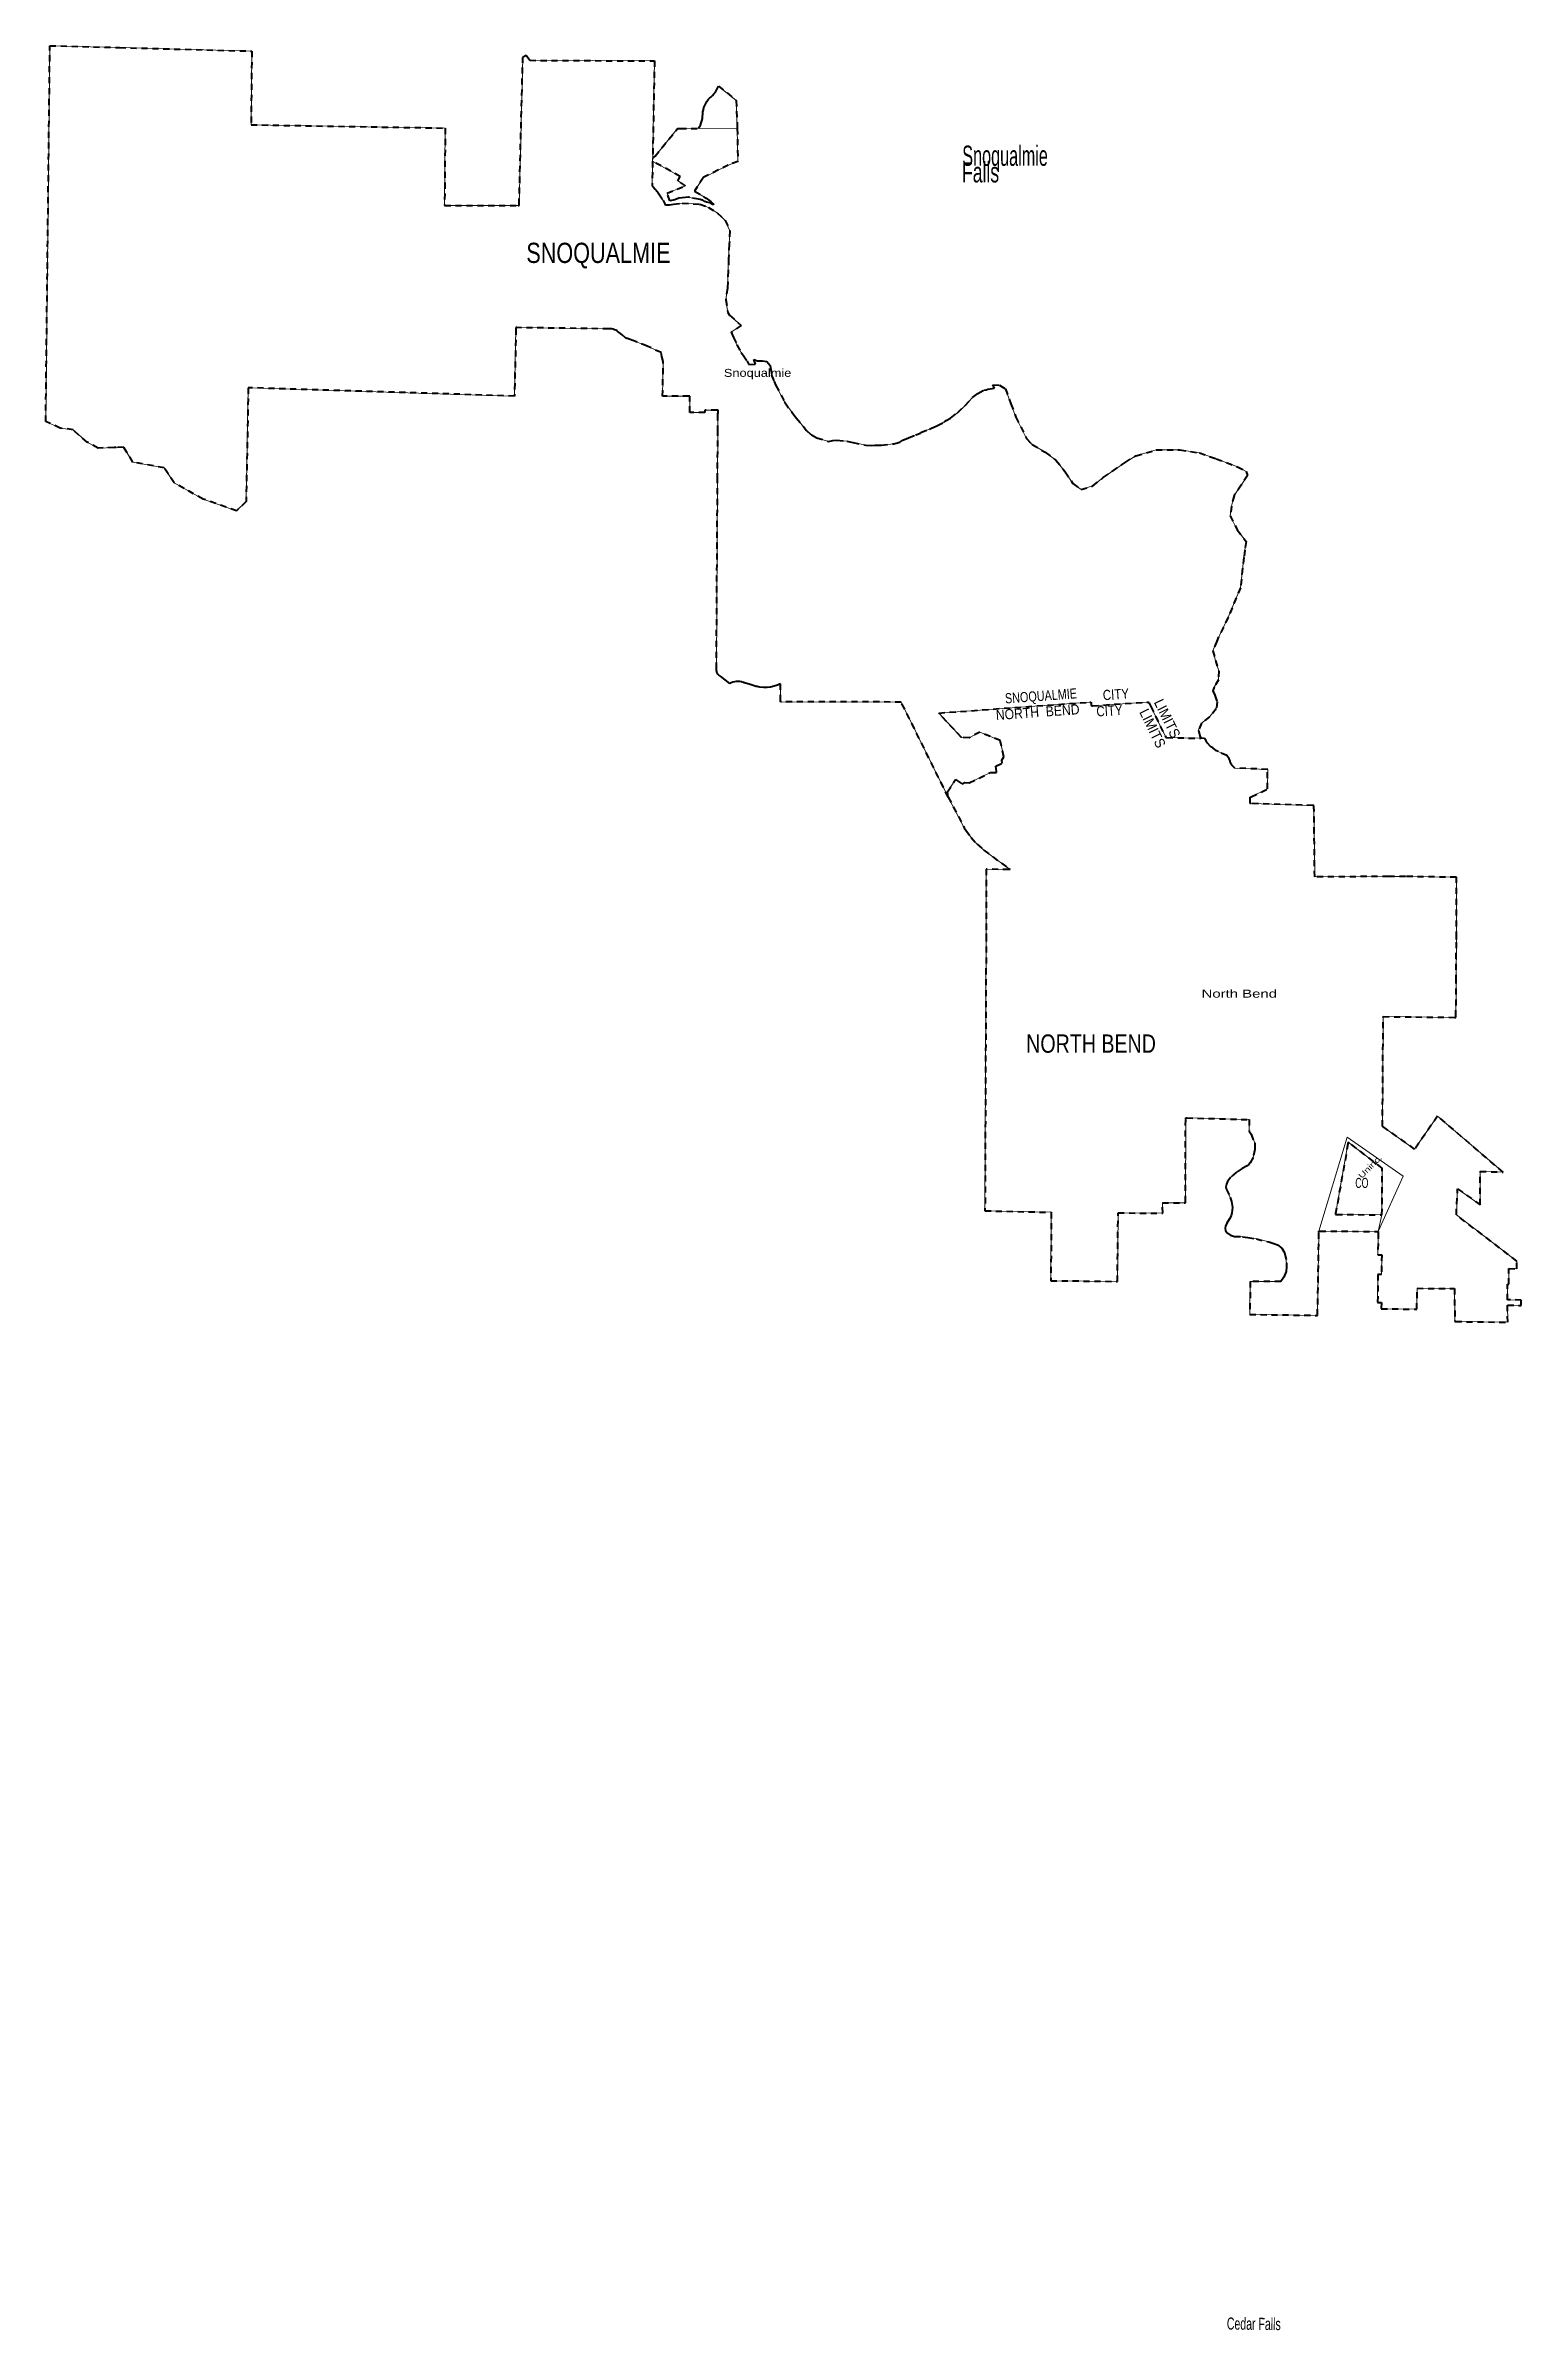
# Model space of a CAD drawing. Header units: feet. Extents: x -903180 to 1023491, y -707744 to 564635.
# Drawn here: x -218830 to -189627, y -26744 to 18484 of the extents above; entities that cross this region are included whole.
import ezdxf

# ---------------------------------------------------------------- set-up
doc = ezdxf.new("R2010")
doc.units = ezdxf.units.FT
doc.header["$LTSCALE"] = 80
doc.linetypes.add('SHORT_DASHED', pattern=[2.7, 1.5, -1.2])
for name, color, linetype, lineweight in [('13', 7, 'SHORT_DASHED', 40), ('58', 7, 'Continuous', 13), ('62', 7, 'Continuous', 13)]:
    doc.layers.add(name, color=color, linetype=linetype, lineweight=lineweight)
for name, color, linetype in [('14', 7, 'Continuous'), ('15', 7, 'Continuous'), ('16', 7, 'Continuous'), ('36', 7, 'Continuous')]:
    doc.layers.add(name, color=color, linetype=linetype)

msp = doc.modelspace()

# ---------------------------------------------------------------- texts
at = {"layer": '14', "width": 0.8}
for s, height, p in [('SNOQUALMIE', 400, (-209318.38, 14182.49)), ('NORTH BEND', 363, (-199425.82, -1452.93))]:
    msp.add_text(s, height=height, dxfattribs=at).set_placement(p)
at = {"layer": '15'}
for s, rotation, width, p in [('NORTH  BEND', 4.135, 0.9, (-200018.46, 5131.62)), ('SNOQUALMIE', 4.135, 0.8, (-199838.25, 5461.78)), ('CITY', 3.807, 0.85, (-198029.69, 5202.84)), ('CITY', 3.807, 0.85, (-197902.62, 5526.17)), ('LIMITS', 296.039, 0.95, (-196903.38, 5487.5)), ('LIMITS', 296.04, 0.95, (-197193.08, 5293.7))]:
    msp.add_text(s, height=200, rotation=rotation, dxfattribs=dict(at, width=width)).set_placement(p)
at = {"layer": '16'}
for s, width, p in [('Snoqualmie', 0.6, (-200691.53, 16105.42)), ('Falls', 0.65, (-200695.86, 15776.98))]:
    msp.add_text(s, height=400, dxfattribs=dict(at, width=width)).set_placement(p)
at = {"layer": '16', "width": 0.65}
msp.add_text('Cedar Falls', height=240, rotation=359.37, dxfattribs=at).set_placement((-195455.9, -26729.09))
at = {"layer": '36'}
for s, width, p in [('Snoqualmie', 1.2, (-205408.75, 11927.82)), ('North Bend', 1.4, (-195954.14, -361.13))]:
    msp.add_text(s, height=157.5, dxfattribs=dict(at, width=width)).set_placement(p)
at = {"layer": '36', "width": 1.35}
msp.add_text('Uninc.', height=113, rotation=45, dxfattribs=at).set_placement((-192783.38, -3952.11))
at = {"layer": '62', "width": 0.65}
msp.add_text('CO', height=200, dxfattribs=at).set_placement((-192912.58, -4129.37))

# ---------------------------------------------------------------- linework, layer by layer
at = {"layer": '13'}
for p, q in [((-201752.59, 10719.97), (-201610.62, 10781.3)), ((-215056.36, 9273.92), (-215714.13, 9508.09)), ((-190925.94, -6774.42), (-189896.59, -6786.29))]:
    msp.add_line(p, q, dxfattribs=at)
for points in [[(-215714.13, 9508.09), (-216286.83, 9831.93), (-216486.72, 10126.68), (-217105.46, 10242.07), (-217288.14, 10537.11), (-217438.24, 10529.82), (-217458.24, 10528.45), (-217478.24, 10527.77), (-217793.34, 10517.14), (-218009.34, 10633.42), (-218288.84, 10879.29), (-218542.51, 10913.97), (-218830.3, 11045.6), (-218747.71, 18483.65), (-217406.79, 18447.98), (-217386.79, 18447.45), (-217366.79, 18446.6), (-214751.66, 18375.96), (-214766.68, 16917.8), (-210924.4, 16852.68), (-210935.54, 15321.02), (-209482.89, 15320.11), (-209461.39, 15320.1), (-209460.9, 15340.1), (-209388.04, 18253.01), (-209318.9, 18295.97), (-209250.72, 18194.24), (-206782.62, 18181.9), (-206817.82, 16260.03)], [(-206817.82, 16260.03), (-206770.31, 16297.59), (-206324.42, 16843.66), (-206270.65, 16842.7), (-205913.75, 16844.54), (-205895.25, 16873.76), (-205874.74, 16913.41), (-205857.77, 16954.7), (-205844.46, 16997.31), (-205834.92, 17040.92), (-205829.21, 17085.2), (-205827.91, 17127.56), (-205823.39, 17172.15), (-205815.02, 17216.17), (-205802.8, 17259.29), (-205786.89, 17301.22), (-205767.4, 17341.55), (-205744.46, 17380.09), (-205718.24, 17416.42), (-205688.89, 17450.44), (-205669.9, 17466.71), (-205636.28, 17497.04), (-205605.43, 17530.18), (-205577.59, 17565.88), (-205552.97, 17603.87), (-205531.75, 17643.87), (-205514.09, 17685.33), (-205165.36, 17401.31), (-205143.51, 16848.33), (-205134.34, 16190.1), (-205324.88, 16121.35), (-205821.84, 15869.92), (-205989.79, 15606.71), (-205758.01, 15465.27), (-205605.28, 15356.26), (-205621, 15335.14), (-205627.38, 15341.03), (-205662.25, 15358.71), (-205689.26, 15369.51), (-205755.06, 15388.17), (-205783.64, 15401.73)], [(-206819.02, 16194.83), (-206827.49, 15732.45), (-206827.87, 15711.47), (-206811.19, 15692.45), (-206767.47, 15642.61), (-206748.88, 15621.41), (-206733.56, 15602.61), (-206724.78, 15591.82), (-206708.62, 15569.98), (-206697.03, 15551.82), (-206611.06, 15417.11), (-206577.27, 15353.48), (-206565.96, 15332.19), (-206546.65, 15332.37), (-206483.82, 15333.85), (-206406.58, 15343.8), (-206231.12, 15368.44), (-205887.26, 15346.95), (-205715.34, 15282.48), (-205543.41, 15175.03), (-205382.23, 15024.59), (-205290.9, 14820.43), (-205301.64, 14557.17), (-205317.76, 14261.67), (-205323.13, 14025.28), (-205339.25, 13686.8), (-205371.49, 13455.77), (-205328.84, 13199.57), (-205299.29, 13145.84), (-205065.24, 12945.37), (-205262.06, 12811.6), (-205218.58, 12707.15), (-205150.78, 12564.94), (-205069.03, 12408.08), (-205029.56, 12354.08), (-204951.02, 12241.26), (-204911.78, 12175.15), (-204786.05, 12178.01), (-204816.4, 12271.41), (-204745.45, 12247.04), (-204642.26, 12242.32), (-204561.38, 12234.12), (-204491.47, 12149.28), (-204465.81, 11961.15), (-204411.97, 11833.96), (-204378.06, 11755.22), (-204208.24, 11430.07), (-204198.24, 11413.91), (-204041.17, 11200.84), (-203978.04, 11116.23), (-203773.62, 10866.12), (-203675.32, 10777.07), (-203570.85, 10720.26), (-203335.56, 10646.87), (-203254.93, 10666.75), (-203170.32, 10676.53), (-202977.11, 10653.68), (-202852.38, 10627.04), (-202600.9, 10575.77), (-202494.2, 10569.35), (-202419.68, 10575.14), (-202347.18, 10576.9), (-202288.8, 10574.68), (-202043.03, 10602.05), (-201996.65, 10618.01), (-201928.12, 10633.9), (-201865.55, 10671.98), (-201752.59, 10719.97)], [(-205783.64, 15401.73), (-205803.75, 15411.29), (-205827.87, 15422.77), (-205835.77, 15426.58), (-205878.64, 15438.87), (-205908.76, 15446.47), (-206090.6, 15478.84), (-206111.45, 15482.32), (-206236.54, 15473.63), (-206303.43, 15465.81), (-206382.48, 15431.05), (-206476.03, 15412.79), (-206532.03, 15562.68), (-206170, 15710.44), (-206322.73, 15810.99), (-206271.38, 15894.91), (-206819.02, 16194.83)], [(-200968.39, 3607.33), (-201900.17, 5490.66), (-204268.69, 5493.18), (-204286.23, 5493.2), (-204286.26, 5513.2), (-204286.71, 5832.83), (-204286.74, 5852.84), (-204306.74, 5843.68), (-204350.35, 5823.7), (-204416.65, 5801.38), (-204484.92, 5786.11), (-204554.41, 5778.05), (-204624.36, 5777.31), (-204694.01, 5783.88), (-204732.13, 5791.24), (-204751.42, 5794.96), (-204772.13, 5800.83), (-204847.88, 5822.28), (-204866.68, 5827.6), (-204887.88, 5834.34), (-205006.12, 5871.96), (-205023.65, 5877.53), (-205046.12, 5883.99), (-205058.56, 5887.57), (-205093.56, 5893.76), (-205129.01, 5896.26), (-205164.53, 5895.04), (-205199.73, 5890.11), (-205234.22, 5881.53), (-205267.63, 5869.4), (-205290.81, 5858.52), (-205383.98, 5927.99), (-205487.43, 6008.04), (-205505.72, 6022.19), (-205526.2, 6043.52), (-205533.18, 6053.35), (-205540.05, 6065.52), (-205545.6, 6078.35), (-205549.78, 6091.68), (-205550.32, 6094.34), (-205553.56, 6114.25), (-205555.15, 6134.34), (-205556.39, 6150.05), (-205534.53, 9898.79), (-205529.24, 10805.43), (-205529.12, 10825), (-205528.93, 10845.43), (-205525.88, 11175.67), (-205525.69, 11195.65), (-205524.58, 11215.67), (-205522.76, 11248.76), (-205521.67, 11268.35), (-205541.65, 11268.48), (-205783.57, 11270), (-205784.46, 11220.39), (-206084.74, 11224.35), (-206080.15, 11526.75), (-206079.84, 11546.75), (-206099.89, 11546.75), (-206622.18, 11546.83), (-206608.38, 12231.21), (-206637.15, 12332.49), (-206650.13, 12408.15), (-206926.97, 12536.73), (-207190.21, 12640.38), (-207210.21, 12648.26), (-207230.21, 12655.95), (-207262, 12668.33), (-207319.1, 12683.94), (-207321.78, 12684.52), (-207329.08, 12686.46), (-207336.14, 12689.16), (-207342.87, 12692.57), (-207349.21, 12696.67), (-207355.09, 12701.41), (-207357.02, 12703.21), (-207421.2, 12757.13), (-207478.17, 12803.82), (-207497.91, 12820), (-207518.17, 12834.15), (-207521.67, 12836.6), (-207546.76, 12850.48), (-207573.16, 12861.65), (-207600.59, 12870.01), (-207628.74, 12875.45), (-207645.16, 12876.87), (-207665.11, 12878.07), (-207685.16, 12878.33), (-209502.97, 12902.11), (-209522.91, 12902.37), (-209523.42, 12879.8), (-209553.7, 11547.96), (-214820.3, 11712.9), (-214864.4, 9459.38), (-215056.36, 9273.92)], [(-201610.62, 10781.3), (-201518.62, 10815.92), (-201507.75, 10823.54), (-201340.24, 10894.48), (-201296.73, 10911.91), (-201206.37, 10953.32), (-201183.76, 10963.93), (-201048.56, 11034.02), (-201008.16, 11066.13), (-200921.38, 11112.19), (-200786.04, 11218.56), (-200634.43, 11361.16), (-200486.81, 11515.88), (-200434.29, 11556.01), (-200379.75, 11598.15), (-200264.71, 11662.26), (-200215.48, 11673.62), (-200183.89, 11680.9), (-200175.48, 11682.43), (-200052.54, 11704.84), (-200084.37, 11770.4), (-199953.69, 11761.76), (-199832.86, 11689.83), (-199726.78, 11392.06), (-199628.59, 11131.69), (-199418.57, 10708.77), (-199308.91, 10587.55), (-199047.52, 10436.88), (-198836.37, 10276.56), (-198651.9, 10050.2), (-198503.61, 9816.09), (-198340.21, 9698.32), (-198104.89, 9768.73), (-197903.83, 9933.41), (-197469.4, 10235.5), (-197253, 10364.28), (-196854.78, 10481.57), (-196387.43, 10481.85), (-195998.87, 10420.51), (-195666.96, 10305.41), (-195243.17, 10147.4), (-195069.51, 10055.66), (-195044.19, 9973.13), (-195174.3, 9785.97), (-195308.81, 9576.67), (-195364.91, 9368.08), (-195386.49, 9179.64), (-195250.56, 8900.55), (-195075.05, 8669.69), (-195099.77, 8499.76), (-195116.77, 8351.78), (-195186.82, 7753.52), (-195428.86, 7167.13), (-195655.8, 6697.09), (-195733.78, 6504.95), (-195681.37, 6313.78), (-195613.06, 6106.42), (-195618.67, 5931.77), (-195708.24, 5787.92), (-195731.02, 5709.79), (-195691.69, 5623.14), (-195646.72, 5496.28), (-195664.03, 5357.87), (-195795.85, 5200.3), (-195954, 5070.55), (-196012.93, 4930.97), (-195987.84, 4822.34), (-195968.33, 4772.09)], [(-200968.39, 3607.33), (-200984.88, 3714.25), (-200839.43, 3936.75), (-200827.01, 3955.75), (-200807, 3943.38), (-200687.21, 3863.27), (-200642.06, 3900.13), (-200553.03, 3890.83), (-200130.1, 4095.45), (-200033.02, 4096.78), (-200013.14, 4097.06), (-200015.39, 4116.06), (-200021.79, 4170.1), (-200023.43, 4220.26), (-199904.35, 4281.72), (-199906.18, 4336.73), (-199868.47, 4404.66), (-199942.96, 4725.91), (-200343.69, 4895.27), (-200555.19, 4782.96), (-200707.27, 4789.47), (-201156.27, 5272.67), (-198165.17, 5488.91), (-198145.03, 5490.37), (-198141.99, 5470.36), (-198136.67, 5435.46), (-198133.63, 5415.48), (-198113.94, 5416.79), (-197027.34, 5489.1), (-197005, 5490.59), (-196995.15, 5470.43), (-196961.57, 5401.69), (-196670.96, 4806.91), (-196661.17, 4786.87), (-196642.92, 4786.48), (-195968.33, 4772.09)], [(-189896.59, -6786.29), (-189898.28, -6451.85), (-189628.58, -6453.31), (-189627.33, -6348.35), (-189899.71, -6343.35), (-189902.21, -6033.48), (-189875.97, -6035.98), (-189873.47, -5724.86), (-189716.91, -5730.62), (-189712.59, -5577.24), (-190912.14, -4663.76), (-190887.58, -4145.42), (-190440.97, -4461.52), (-190440.4, -3802.24), (-189986.2, -3816.62), (-191285.07, -2707.79), (-191738.33, -3359.5), (-192373.78, -2909.75), (-192360.64, -757.24), (-192360.52, -737.24), (-190941.1, -752.13), (-190920.75, -752.34), (-190920.6, -732.34), (-190915.48, -68.72), (-190915.33, -49.26), (-190915.26, -28.72), (-190912.19, 789.63), (-190912.11, 809.63), (-190911.8, 829.63), (-190912.92, 2021.5), (-191921, 2035.25), (-192255.53, 2038.13), (-193715.83, 2027.05), (-193730.48, 3421.06), (-193730.69, 3441.05), (-193750.93, 3441.68), (-194975.55, 3479.78), (-194995.55, 3480.4), (-194995.02, 3500.52), (-194992.85, 3582.11), (-194992.24, 3605.05), (-194972.32, 3614.58), (-194649.49, 3769.12), (-194646.46, 4156.81), (-195295.24, 4183.79), (-195303.79, 4188.11), (-195357.94, 4240.71), (-195379.93, 4281.11), (-195391.83, 4323.48), (-195407.77, 4365.87), (-195455.83, 4430.55), (-195626.42, 4508.97), (-195656.52, 4526.17), (-195733.08, 4580.69), (-195773.26, 4605.02), (-195843.42, 4681.87), (-195873.39, 4736.41), (-195894.99, 4770.52), (-195968.33, 4772.09)], [(-200968.39, 3607.33), (-200652.14, 3002.64), (-200620.41, 2952.17), (-200514.84, 2807.67), (-200394.74, 2675), (-200261.43, 2555.6), (-199764.97, 2188.69), (-199743.56, 2172.87), (-199764.97, 2173.35), (-200217.25, 2183.48), (-200217.61, 907.43), (-200218.41, 887.43), (-200218.49, 867.43), (-200241.5, -4580.59), (-198928.65, -4611.54), (-198937.99, -5964.89), (-197621.01, -5979.58), (-197606.33, -4623.43), (-196723.24, -4627.72), (-196726.91, -4422.09), (-196296.17, -4425.02), (-196275.85, -4425.16), (-196275.77, -4405.16), (-196269.18, -2762.91), (-196269.1, -2742.32), (-196249.1, -2742.84), (-195010.1, -2775.38), (-195011.41, -3006.73), (-194976.53, -3062.65), (-194903.68, -3238.76), (-194902.84, -3365.81), (-194934.54, -3526.84), (-194989.89, -3633.21), (-195020.38, -3665.2), (-195050.82, -3691.14), (-195149.96, -3742.66), (-195261.37, -3816.25), (-195385.15, -3919.98), (-195413.8, -3970.13), (-195444.32, -4004.13), (-195458.86, -4052.39), (-195467.19, -4082.56), (-195471.42, -4104.71), (-195463.88, -4159.22), (-195388.82, -4315.19), (-195365.41, -4396.06), (-195344.35, -4513.22), (-195357.46, -4624.01), (-195372.06, -4678.32), (-195400.81, -4738.56), (-195457.98, -4824.74), (-195478.66, -4883.03), (-195489.1, -4923.27), (-195479.56, -4979.82), (-195439.72, -5026.57), (-195375.68, -5067.48), (-195361.64, -5073.66), (-195303.43, -5092.35), (-195146.4, -5093.79), (-195039.88, -5112.91), (-194871, -5138.66), (-194625.92, -5197.37), (-194523.53, -5228.56), (-194453.33, -5257.43), (-194363.3, -5318.75), (-194327.7, -5387.64), (-194303.94, -5430.21), (-194271.38, -5609.98), (-194272.13, -5690.64), (-194283.08, -5785.31), (-194326.4, -5897.84), (-194386.57, -5978.63), (-194990.63, -5978.36), (-195001.35, -6634.35), (-193659.37, -6651.5), (-193633.19, -5001.42), (-193632.87, -4981.43), (-193614.44, -4981.6), (-192481.79, -4991.82), (-192461.79, -4992), (-192460.61, -5012.05), (-192460.54, -5013.29), (-192464.29, -5453.11), (-192389.95, -5452.48), (-192392.45, -5842.31), (-192466.17, -5841.06), (-192470.55, -6393.95), (-192396.84, -6396.45), (-192398.08, -6522.65), (-191692.84, -6528.2), (-191689.09, -6116.25), (-190947.66, -6121.28), (-190944.99, -6754.19), (-190944.91, -6774.2), (-190925.94, -6774.42)]]:
    msp.add_lwpolyline(points, dxfattribs=at)
msp.add_lwpolyline([(-192384.49, -4664), (-192378.82, -3734.62), (-193033.98, -3235.5), (-193051.99, -3221.78), (-193057.53, -3253.01), (-193302.9, -4636), (-193305.66, -4651.56), (-193286.45, -4651.82)], close=True, dxfattribs=at)
at = {"layer": '58'}
for points in [[(-200786.04, 11218.56), (-200921.38, 11112.19), (-201008.16, 11066.13), (-201048.56, 11034.02), (-201183.76, 10963.93), (-201206.37, 10953.32), (-201296.73, 10911.91), (-201340.24, 10894.48), (-201507.75, 10823.54), (-201518.62, 10815.92), (-201610.62, 10781.3), (-201752.59, 10719.97), (-201865.55, 10671.98), (-201928.12, 10633.9), (-201996.65, 10618.01), (-202043.03, 10602.05), (-202288.8, 10574.68), (-202347.18, 10576.9), (-202419.68, 10575.14), (-202494.2, 10569.35), (-202600.9, 10575.77), (-202852.38, 10627.04), (-202977.11, 10653.68), (-203170.32, 10676.53), (-203254.93, 10666.75), (-203335.56, 10646.87), (-203570.85, 10720.26), (-203675.32, 10777.07), (-203773.62, 10866.12), (-203978.04, 11116.23), (-204041.17, 11200.84), (-204198.24, 11413.91), (-204208.24, 11430.07), (-204378.06, 11755.22), (-204411.97, 11833.96), (-204465.81, 11961.15), (-204491.47, 12149.28), (-204561.38, 12234.12), (-204642.26, 12242.32), (-204745.45, 12247.04), (-204816.4, 12271.41), (-204786.05, 12178.01), (-204911.78, 12175.15), (-204951.02, 12241.26), (-205029.56, 12354.08), (-205069.03, 12408.08), (-205150.78, 12564.94), (-205218.58, 12707.15), (-205262.06, 12811.6), (-205065.24, 12945.37), (-205299.29, 13145.84), (-205328.84, 13199.57), (-205371.49, 13455.77), (-205339.25, 13686.8), (-205323.13, 14025.28), (-205317.76, 14261.67), (-205301.64, 14557.17), (-205290.9, 14820.43), (-205382.23, 15024.59), (-205543.41, 15175.03), (-205715.34, 15282.48), (-205887.26, 15346.95), (-206231.12, 15368.44), (-206406.58, 15343.8), (-206483.82, 15333.85), (-206546.65, 15332.37), (-206565.96, 15332.19), (-206577.27, 15353.48), (-206611.06, 15417.11), (-206697.03, 15551.82), (-206708.62, 15569.98), (-206724.78, 15591.82), (-206733.56, 15602.61), (-206748.88, 15621.41), (-206767.47, 15642.61), (-206811.19, 15692.45), (-206827.87, 15711.47), (-206827.49, 15732.45), (-206782.62, 18181.9), (-209250.72, 18194.24), (-209318.9, 18295.97), (-209388.04, 18253.01), (-209460.9, 15340.1), (-209461.39, 15320.1), (-209482.89, 15320.11), (-210935.54, 15321.02), (-210924.4, 16852.68), (-214766.68, 16917.8), (-214751.66, 18375.96), (-217366.79, 18446.6), (-217386.79, 18447.45), (-217406.79, 18447.98), (-218747.71, 18483.65), (-218830.3, 11045.6), (-218542.51, 10913.97), (-218288.84, 10879.29), (-218009.34, 10633.42), (-217793.34, 10517.14), (-217478.24, 10527.77), (-217458.24, 10528.45), (-217438.24, 10529.82)], [(-217438.24, 10529.82), (-217288.14, 10537.11), (-217105.46, 10242.07), (-216486.72, 10126.68), (-216286.83, 9831.93), (-215714.13, 9508.09), (-215056.36, 9273.92), (-214864.4, 9459.38), (-214820.3, 11712.9), (-209553.7, 11547.96), (-209523.42, 12879.8), (-209522.91, 12902.37), (-209502.97, 12902.11), (-207685.16, 12878.33), (-207665.11, 12878.07), (-207645.16, 12876.87), (-207628.74, 12875.45), (-207600.59, 12870.01), (-207573.16, 12861.65), (-207546.76, 12850.48), (-207521.67, 12836.6), (-207518.17, 12834.15), (-207497.91, 12820), (-207478.17, 12803.82), (-207421.2, 12757.13), (-207357.02, 12703.21), (-207355.09, 12701.41), (-207349.21, 12696.67), (-207342.87, 12692.57), (-207336.14, 12689.16), (-207329.08, 12686.46), (-207321.78, 12684.52), (-207319.1, 12683.94), (-207262, 12668.33), (-207230.21, 12655.95), (-207210.21, 12648.26), (-207190.21, 12640.38), (-206926.97, 12536.73), (-206650.13, 12408.15), (-206637.15, 12332.49), (-206608.38, 12231.21), (-206622.18, 11546.83), (-206099.89, 11546.75), (-206079.84, 11546.75), (-206080.15, 11526.75), (-206084.74, 11224.35), (-205784.46, 11220.39), (-205783.57, 11270), (-205541.65, 11268.48), (-205521.67, 11268.35), (-205522.76, 11248.76), (-205524.58, 11215.67), (-205525.69, 11195.65), (-205525.88, 11175.67), (-205528.93, 10845.43), (-205529.12, 10825), (-205529.24, 10805.43), (-205534.53, 9898.79), (-205556.39, 6150.05), (-205555.15, 6134.34), (-205553.56, 6114.25), (-205550.32, 6094.34), (-205549.78, 6091.68), (-205545.6, 6078.35), (-205540.05, 6065.52), (-205533.18, 6053.35), (-205526.2, 6043.52), (-205505.72, 6022.19), (-205487.43, 6008.04), (-205383.98, 5927.99), (-205290.81, 5858.52), (-205267.63, 5869.4), (-205234.22, 5881.53), (-205199.73, 5890.11), (-205164.53, 5895.04), (-205129.01, 5896.26), (-205093.56, 5893.76), (-205058.56, 5887.57), (-205046.12, 5883.99), (-205023.65, 5877.53), (-205006.12, 5871.96), (-204887.88, 5834.34), (-204866.68, 5827.6), (-204847.88, 5822.28), (-204772.13, 5800.83), (-204751.42, 5794.96), (-204732.13, 5791.24), (-204694.01, 5783.88), (-204624.36, 5777.31), (-204554.41, 5778.05), (-204484.92, 5786.11), (-204416.65, 5801.38), (-204350.35, 5823.7), (-204306.74, 5843.68), (-204286.74, 5852.84), (-204286.71, 5832.83), (-204286.26, 5513.2), (-204286.23, 5493.2), (-204268.69, 5493.18), (-201900.17, 5490.66), (-200968.39, 3607.33)], [(-195968.33, 4772.09), (-195987.84, 4822.34), (-196012.93, 4930.97), (-195954, 5070.55), (-195795.85, 5200.3), (-195664.03, 5357.87), (-195646.72, 5496.28), (-195691.69, 5623.14), (-195731.02, 5709.79), (-195708.24, 5787.92), (-195618.67, 5931.77), (-195613.06, 6106.42), (-195681.37, 6313.78), (-195733.78, 6504.95), (-195655.8, 6697.09), (-195428.86, 7167.13), (-195186.82, 7753.52), (-195116.77, 8351.78), (-195099.77, 8499.76), (-195075.05, 8669.69), (-195250.56, 8900.55), (-195386.49, 9179.64), (-195364.91, 9368.08), (-195308.81, 9576.67), (-195174.3, 9785.97), (-195044.19, 9973.13), (-195069.51, 10055.66), (-195243.17, 10147.4), (-195666.96, 10305.41), (-195998.87, 10420.51), (-196387.43, 10481.85), (-196854.78, 10481.57), (-197253, 10364.28), (-197469.4, 10235.5), (-197903.83, 9933.41), (-198104.89, 9768.73), (-198340.21, 9698.32), (-198503.61, 9816.09), (-198651.9, 10050.2), (-198836.37, 10276.56), (-199047.52, 10436.88), (-199308.91, 10587.55), (-199418.57, 10708.77), (-199628.59, 11131.69), (-199726.78, 11392.06), (-199832.86, 11689.83), (-199953.69, 11761.76), (-200084.37, 11770.4), (-200052.54, 11704.84), (-200175.48, 11682.43), (-200183.89, 11680.9), (-200215.48, 11673.62), (-200264.71, 11662.26), (-200379.75, 11598.15), (-200434.29, 11556.01), (-200486.81, 11515.88), (-200634.43, 11361.16), (-200786.04, 11218.56)], [(-200968.39, 3607.33), (-200984.88, 3714.25), (-200839.43, 3936.75), (-200827.01, 3955.75), (-200807, 3943.38), (-200687.21, 3863.27), (-200642.06, 3900.13), (-200553.03, 3890.83), (-200130.1, 4095.45), (-200033.02, 4096.78), (-200013.14, 4097.06), (-200015.39, 4116.06), (-200021.79, 4170.1), (-200023.43, 4220.26), (-199904.35, 4281.72), (-199906.18, 4336.73), (-199868.47, 4404.66), (-199942.96, 4725.91), (-200343.69, 4895.27), (-200555.19, 4782.96), (-200707.27, 4789.47), (-201156.27, 5272.67), (-198165.17, 5488.91), (-198145.03, 5490.37), (-198141.99, 5470.36), (-198136.67, 5435.46), (-198133.63, 5415.48), (-198113.94, 5416.79), (-197027.34, 5489.1), (-197005, 5490.59), (-196995.15, 5470.43), (-196961.57, 5401.69), (-196670.96, 4806.91), (-196661.17, 4786.87), (-196642.92, 4786.48), (-195968.33, 4772.09)], [(-195968.33, 4772.09), (-196642.92, 4786.48), (-196661.17, 4786.87), (-196670.96, 4806.91), (-196961.57, 5401.69), (-196995.15, 5470.43), (-197005, 5490.59), (-197027.34, 5489.1), (-198113.94, 5416.79), (-198133.63, 5415.48), (-198136.67, 5435.46), (-198141.99, 5470.36), (-198145.03, 5490.37), (-198165.17, 5488.91), (-201156.27, 5272.67), (-200707.27, 4789.47), (-200555.19, 4782.96), (-200343.69, 4895.27), (-199942.96, 4725.91), (-199868.47, 4404.66), (-199906.18, 4336.73), (-199904.35, 4281.72), (-200023.43, 4220.26), (-200021.79, 4170.1), (-200015.39, 4116.06), (-200013.14, 4097.06), (-200033.02, 4096.78), (-200130.1, 4095.45), (-200553.03, 3890.83), (-200642.06, 3900.13), (-200687.21, 3863.27), (-200807, 3943.38), (-200827.01, 3955.75), (-200839.43, 3936.75), (-200984.88, 3714.25), (-200968.39, 3607.33)], [(-189902.21, -6033.48), (-189875.97, -6035.98), (-189873.47, -5724.86), (-189716.91, -5730.62), (-189712.59, -5577.24), (-190912.14, -4663.76), (-190887.58, -4145.42), (-190440.97, -4461.52), (-190440.4, -3802.24), (-189986.2, -3816.62), (-191285.07, -2707.79), (-191738.33, -3359.5), (-192373.78, -2909.75), (-192360.64, -757.24), (-192360.52, -737.24), (-190941.1, -752.13), (-190920.75, -752.34), (-190920.6, -732.34), (-190915.48, -68.72), (-190915.33, -49.26), (-190915.26, -28.72), (-190912.19, 789.63), (-190912.11, 809.63), (-190911.8, 829.63), (-190912.92, 2021.5), (-191921, 2035.25), (-192255.53, 2038.13), (-193715.83, 2027.05), (-193730.48, 3421.06), (-193730.69, 3441.05), (-193750.93, 3441.68), (-194975.55, 3479.78), (-194995.55, 3480.4), (-194995.02, 3500.52), (-194992.85, 3582.11), (-194992.24, 3605.05), (-194972.32, 3614.58), (-194649.49, 3769.12), (-194646.46, 4156.81), (-195295.24, 4183.79), (-195303.79, 4188.11), (-195357.94, 4240.71), (-195379.93, 4281.11), (-195391.83, 4323.48), (-195407.77, 4365.87), (-195455.83, 4430.55), (-195626.42, 4508.97), (-195656.52, 4526.17), (-195733.08, 4580.69), (-195773.26, 4605.02), (-195843.42, 4681.87), (-195873.39, 4736.41), (-195894.99, 4770.52), (-195968.33, 4772.09)], [(-200968.39, 3607.33), (-200652.14, 3002.64), (-200620.41, 2952.17), (-200514.84, 2807.67), (-200394.74, 2675), (-200261.43, 2555.6), (-199764.97, 2188.69), (-199743.56, 2172.87), (-199764.97, 2173.35), (-200217.25, 2183.48), (-200217.61, 907.43), (-200218.41, 887.43), (-200218.49, 867.43), (-200241.5, -4580.59), (-198928.65, -4611.54), (-198937.99, -5964.89), (-197621.01, -5979.58), (-197606.33, -4623.43), (-196723.24, -4627.72), (-196726.91, -4422.09), (-196296.17, -4425.02), (-196275.85, -4425.16), (-196275.77, -4405.16), (-196269.18, -2762.91), (-196269.1, -2742.32), (-196249.1, -2742.84), (-195010.1, -2775.38), (-195011.41, -3006.73), (-194976.53, -3062.65), (-194903.68, -3238.76), (-194902.84, -3365.81), (-194934.54, -3526.84), (-194989.89, -3633.21), (-195020.38, -3665.2), (-195050.82, -3691.14), (-195149.96, -3742.66), (-195261.37, -3816.25), (-195385.15, -3919.98), (-195413.8, -3970.13), (-195444.32, -4004.13), (-195458.86, -4052.39), (-195467.19, -4082.56), (-195471.42, -4104.71), (-195463.88, -4159.22), (-195388.82, -4315.19), (-195365.41, -4396.06), (-195344.35, -4513.22), (-195357.46, -4624.01), (-195372.06, -4678.32), (-195400.81, -4738.56), (-195457.98, -4824.74), (-195478.66, -4883.03), (-195489.1, -4923.27), (-195479.56, -4979.82), (-195439.72, -5026.57), (-195375.68, -5067.48), (-195361.64, -5073.66), (-195303.43, -5092.35), (-195146.4, -5093.79), (-195039.88, -5112.91), (-194871, -5138.66), (-194625.92, -5197.37), (-194523.53, -5228.56), (-194453.33, -5257.43), (-194363.3, -5318.75), (-194327.7, -5387.64), (-194303.94, -5430.21), (-194271.38, -5609.98), (-194272.13, -5690.64), (-194283.08, -5785.31), (-194326.4, -5897.84), (-194386.57, -5978.63), (-194990.63, -5978.36), (-195001.35, -6634.35), (-193659.37, -6651.5), (-193633.19, -5001.42), (-193632.87, -4981.43), (-193071.25, -3126.97), (-191964.2, -3892.97), (-192461.79, -4992), (-192460.61, -5012.05), (-192460.54, -5013.29), (-192464.29, -5453.11), (-192389.95, -5452.48), (-192392.45, -5842.31), (-192466.17, -5841.06), (-192470.55, -6393.95), (-192396.84, -6396.45), (-192398.08, -6522.65), (-191692.84, -6528.2), (-191689.09, -6116.25), (-190947.66, -6121.28), (-190944.99, -6754.19), (-190944.91, -6774.2), (-190925.94, -6774.42), (-189896.59, -6786.29), (-189898.28, -6451.85), (-189628.58, -6453.31), (-189627.33, -6348.35), (-189899.71, -6343.35), (-189902.21, -6033.48)]]:
    msp.add_lwpolyline(points, dxfattribs=at)
for points in [[(-205143.51, 16848.33), (-205913.75, 16844.54), (-205895.25, 16873.76), (-205874.74, 16913.41), (-205857.77, 16954.7), (-205844.46, 16997.31), (-205834.92, 17040.92), (-205829.21, 17085.2), (-205827.91, 17127.56), (-205823.39, 17172.15), (-205815.02, 17216.17), (-205802.8, 17259.29), (-205786.89, 17301.22), (-205767.4, 17341.55), (-205744.46, 17380.09), (-205718.24, 17416.42), (-205688.89, 17450.44), (-205669.9, 17466.71), (-205636.28, 17497.04), (-205605.43, 17530.18), (-205577.59, 17565.88), (-205552.97, 17603.87), (-205531.75, 17643.87), (-205514.09, 17685.33), (-205165.36, 17401.31)], [(-206476.03, 15412.79), (-206382.48, 15431.05), (-206303.43, 15465.81), (-206236.54, 15473.63), (-206111.45, 15482.32), (-206090.6, 15478.84), (-205908.76, 15446.47), (-205908.76, 15446.47), (-205835.77, 15426.58), (-205803.75, 15411.29), (-205755.06, 15388.17), (-205689.26, 15369.51), (-205662.25, 15358.71), (-205621, 15335.14), (-205605.28, 15356.26), (-205758.01, 15465.27), (-205989.79, 15606.71), (-205821.84, 15869.92), (-205324.88, 16121.35), (-205134.34, 16190.1), (-205143.51, 16848.33), (-206270.65, 16842.7), (-206324.42, 16843.66), (-206770.31, 16297.59), (-206817.82, 16260.03), (-206819.02, 16194.83), (-206271.38, 15894.91), (-206322.73, 15810.99), (-206170, 15710.44), (-206532.03, 15562.68)], [(-193632.87, -4981.43), (-193071.25, -3126.97), (-191964.2, -3892.97), (-192461.79, -4992), (-192384.49, -4664), (-192378.82, -3734.62), (-193051.99, -3221.78), (-193305.66, -4651.56), (-192384.49, -4664), (-192461.79, -4992), (-192481.79, -4991.82)]]:
    msp.add_lwpolyline(points, close=True, dxfattribs=at)

msp.set_redraw_order([(e.dxf.handle, doc.entitydb.next_handle()) for e in msp.query("TEXT MTEXT ATTDEF DIMENSION ARC_DIMENSION")])  # texts and dimensions are drawn at this point

doc.saveas('drawing.dxf')
